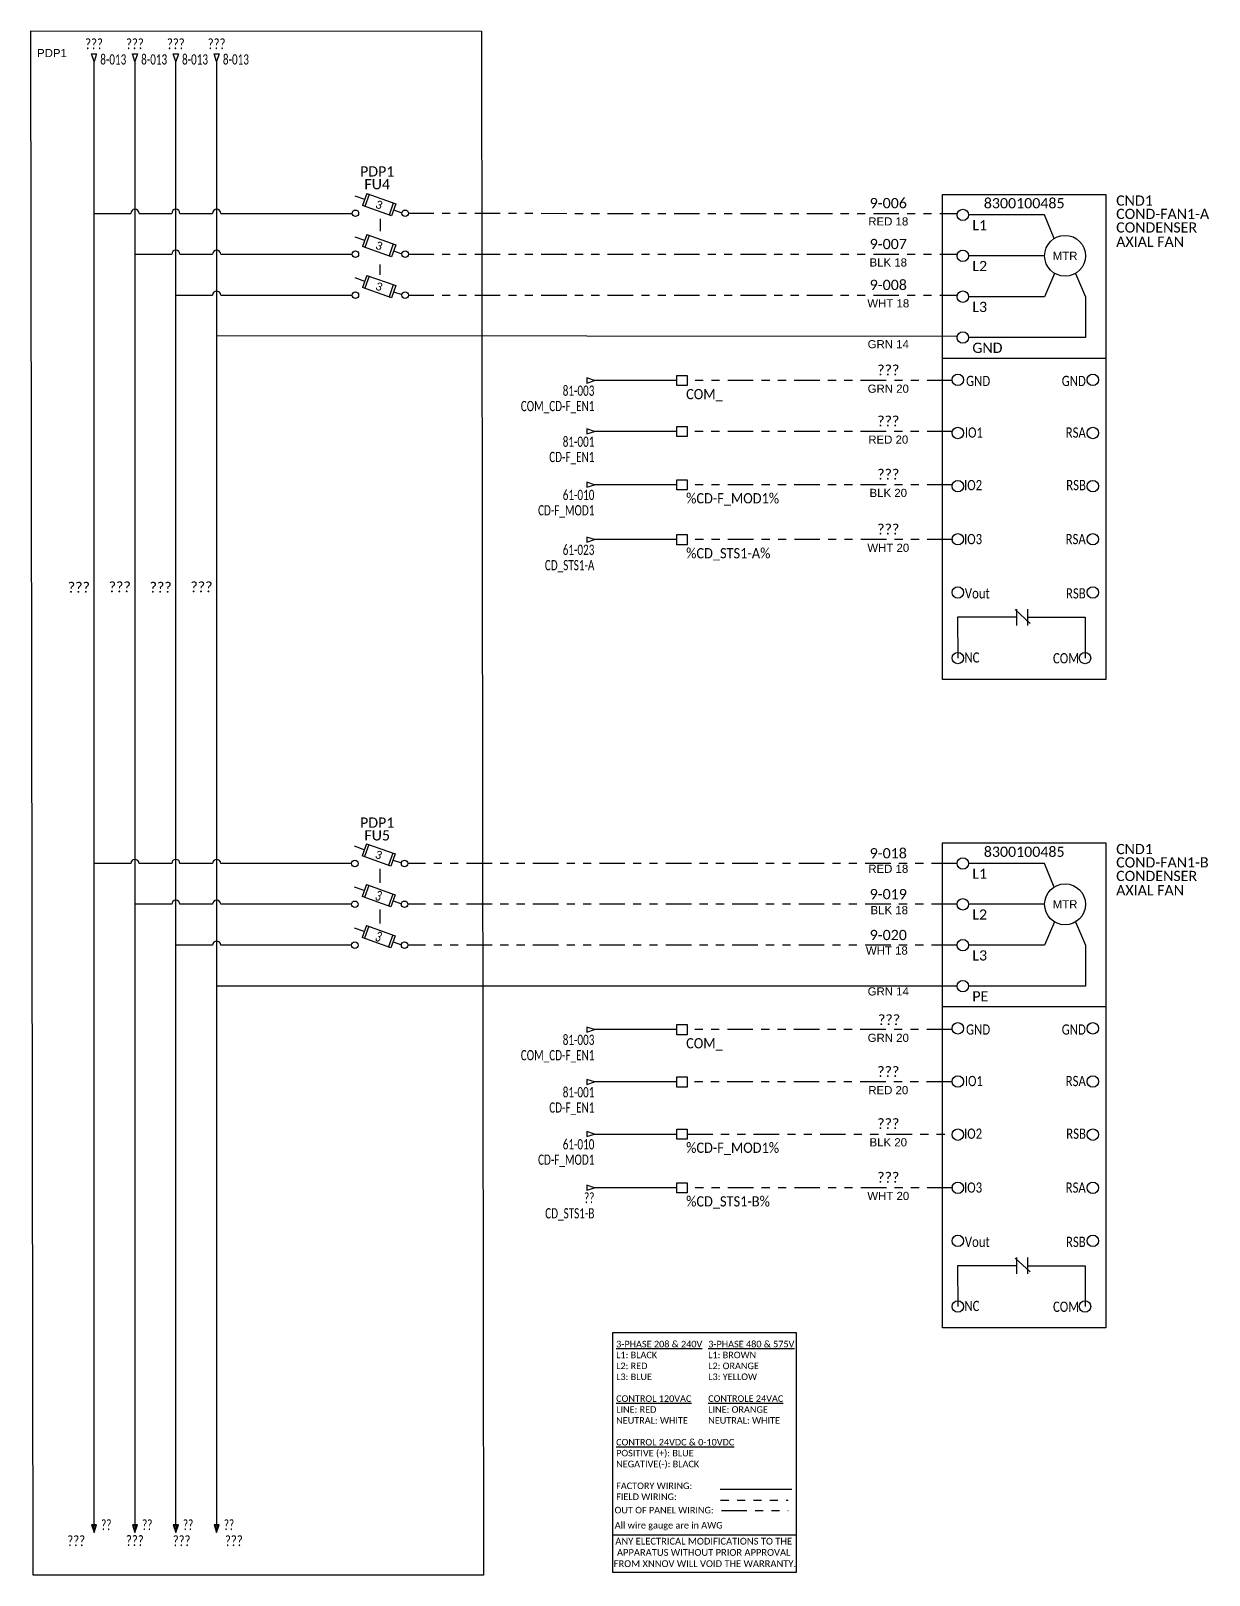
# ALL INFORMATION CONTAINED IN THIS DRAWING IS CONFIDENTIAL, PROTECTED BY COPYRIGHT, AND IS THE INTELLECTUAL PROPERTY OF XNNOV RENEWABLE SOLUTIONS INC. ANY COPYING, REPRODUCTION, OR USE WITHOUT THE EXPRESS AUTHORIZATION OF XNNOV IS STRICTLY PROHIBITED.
# Model space of a CAD drawing. Header units: inches. Extents: x 1 to 216, y 2 to 294.
# Drawn here: x 1.29 to 15.7, y 2.05 to 20.93 of the extents above; entities outside this region: 4.
import ezdxf
from ezdxf.enums import TextEntityAlignment as Align

# ---------------------------------------------------------------- set-up
doc = ezdxf.new("R2010")
doc.units = ezdxf.units.IN
doc.header["$MEASUREMENT"] = 0
for name, pattern in [('Caddy_Solid', [0]), ('DASHED2', [0.375, 0.25, -0.125]), ('PHANTOM2', [1.25, 0.625, -0.125, 0.125, -0.125, 0.125, -0.125])]:
    doc.linetypes.add(name, pattern=pattern)
for name, color, linetype in [('BLK_18', 251, 'Continuous'), ('BLK_20', 250, 'Continuous'), ('BRN_8', 46, 'Continuous'), ('DESC', 7, 'Continuous'), ('GRN_14', 76, 'Continuous'), ('GRN_20', 76, 'Continuous'), ('LINK', 9, 'Continuous'), ('LOC', 8, 'Continuous'), ('MISC', 7, 'Continuous'), ('ORG_8', 30, 'Continuous'), ('RAIL', 7, 'Continuous'), ('RED_18', 1, 'Continuous'), ('RED_20', 1, 'Continuous'), ('SYMS', 7, 'Continuous'), ('TAGFIXED', 7, 'Continuous'), ('TAGS', 150, 'Continuous'), ('TERMS', 123, 'Continuous'), ('wht_18', 7, 'Continuous'), ('WHT_20', 7, 'Continuous'), ('WIRENO', 72, 'Continuous'), ('WIREREF', 52, 'Continuous'), ('WIREREF_DEST', 52, 'Continuous'), ('XREF', 7, 'Continuous'), ('YEL_8', 2, 'Continuous')]:
    doc.layers.add(name, color=color, linetype=linetype)
doc.styles.get("Standard").update_dxf_attribs({"font": 'arial.ttf'})
doc.styles.add('WD', font='calibri.ttf')

msp = doc.modelspace()

# ---------------------------------------------------------------- texts
for s, p in [('L1', (2, 290)), ('N', (212, 290))]:
    msp.add_text(s, height=4).set_placement(p)
at = {"ltscale": 0.5, "insert": (1.364, 20.712), "char_height": 0.1, "attachment_point": 1}
msp.add_mtext_dynamic_manual_height_columns('PDP1', width=0.82397, gutter_width=0.5, heights=[0], dxfattribs=at)
at = {"layer": 'MISC', "char_height": 0.1, "attachment_point": 2}
for s, insert in [('RED 18', (11.774, 18.653)), ('BLK 18', (11.774, 18.151)), ('WHT 18', (11.774, 17.651)), ('\\W1.00;GRN 14', (11.774, 17.151)), ('GRN 20', (11.774, 16.607)), ('RED 20', (11.774, 15.984)), ('BLK 20', (11.774, 15.332)), ('WHT 20', (11.774, 14.661)), ('\\W1.00;GRN 14', (11.774, 9.235)), ('GRN 20', (11.774, 8.667)), ('RED 20', (11.774, 8.027)), ('BLK 20', (11.774, 7.389)), ('WHT 20', (11.774, 6.733))]:
    msp.add_mtext(s, dxfattribs=dict(at, insert=insert))
at = {"layer": 'MISC', "linetype": 'PHANTOM2', "char_height": 0.1, "attachment_point": 2}
for s, insert in [('RED 18', (11.774, 10.735)), ('BLK 18', (11.786, 10.229)), ('WHT 18', (11.756, 9.735))]:
    msp.add_mtext(s, dxfattribs=dict(at, insert=insert))

# ---------------------------------------------------------------- blocks, each defined once
blk = doc.blocks.new('*U103')
at = {"color": 7, "linetype": 'Caddy_Solid', "lineweight": 25}
blk.add_line((-1.185, 1.09), (-0.307, 1.09), dxfattribs=at)
at = {"color": 7, "linetype": 'DASHED2', "lineweight": 25, "ltscale": 0.25}
blk.add_line((-1.179, 0.953), (-0.354, 0.953), dxfattribs=at)
at = {"linetype": 'PHANTOM2', "ltscale": 0.5}
blk.add_line((-1.17, 0.826), (-0.355, 0.826), dxfattribs=at)
blk.add_line((-2.5, 0.528), (-0.25, 0.528))
blk.add_lwpolyline([(-0.25, 3), (-2.5, 3), (-2.5, 0.075), (-0.25, 0.075)], close=True)
at = {"style": 'WD'}
for s, p in [('OUT OF PANEL WIRING:', (-2.476, 0.792)), ('All wire gauge are in AWG', (-2.474, 0.607))]:
    blk.add_text(s, height=0.08, dxfattribs=at).set_placement(p)
for s, heights, insert, char_height, attachment_point in [('{\\L3-PHASE 208 & 240V}\\PL1: BLACK\\PL2: RED\\PL3: BLUE\\P\\P{\\LCONTROL 120VAC}\\PLINE: RED\\PNEUTRAL: WHITE\\P{\\L\\PCONTROL 24VDC & 0-10VDC\\P}POSITIVE (+): BLUE\\PNEGATIVE(-): BLACK\\P\\P\\pxql;FACTORY WIRING:\\PFIELD WIRING:', [1.974], (-2.457, 2.903), 0.08, 1), ('{\\L3-PHASE 480 & 575V}\\PL1: BROWN\\PL2: ORANGE\\PL3: YELLOW\\P\\P{\\LCONTROLE 24VAC}\\PLINE: ORANGE\\PNEUTRAL: WHITE', [0], (-1.331, 2.903), 0.08, 1), ('ANY ELECTRICAL MODIFICATIONS TO THE \\PAPPARATUS WITHOUT PRIOR APPROVAL\\P FROM XNNOV WILL VOID THE WARRANTY.', [0], (-1.386, 0.314), 0.08242, 5)]:
    blk.add_mtext_dynamic_manual_height_columns(s, width=4.81392, gutter_width=1.374, heights=heights, dxfattribs=dict(at, insert=insert, char_height=char_height, attachment_point=attachment_point))
blk = doc.blocks.new('HDS21FL0')
for p, q in [((-0.19, 0.168), (-0.307, 0.21)), ((-0.163, 0.241), (-0.216, 0.094)), ((-0.134, 0.231), (-0.187, 0.084)), ((-0.163, 0.241), (0.19, 0.116)), ((0.137, -0.032), (-0.216, 0.094)), ((0.16, 0.126), (0.108, -0.021)), ((0.19, 0.116), (0.137, -0.032)), ((0.164, 0.042), (0.264, 0.006))]:
    blk.add_line(p, q)
at = {"linetype": 'Continuous'}
for centre in [(-0.304, 0), (0.304, 0)]:
    blk.add_circle(centre, 0.04, dxfattribs=at)
at = {"style": 'WD', "width": 0.7}
for tag, p in [('INST', (-0.031, 0.607)), ('LOC', (-0.031, 0.438))]:
    blk.add_attdef(tag, text='', height=0.125, dxfattribs=at).set_placement(p, align=Align.CENTER)
at = {"style": 'WD'}
blk.add_attdef('TAG2', text='', height=0.125, dxfattribs=at).set_placement((-0.031, 0.281), align=Align.CENTER)
for tag, p in [('X2LINK', (0, 0.375)), ('X8LINK', (0, -0.25))]:
    blk.add_attdef(tag, p, '', height=0.01, dxfattribs=at)
at = {"style": 'WD', "width": 0.7}
blk.add_attdef('RATING1', text='', height=0.125, rotation=340.3798, dxfattribs=at).set_placement((-0.013, 0.105), align=Align.MIDDLE_CENTER)
at = {"style": 'WD'}
for tag, p, height, flags in [('CONTACT', (0.098, 0.24), 0.01, 9), ('FAMILY', (0.098, 0.264), 0.01, 9), ('X4TERM01', (-0.344, 0), 0.0125, 1), ('X1TERM02', (0.344, 0), 0.0125, 1)]:
    blk.add_attdef(tag, p, '', height=height, dxfattribs=dict(at, flags=flags))
at = {"linetype": 'Continuous', "style": 'WD', "flags": 8}
blk.add_attdef('TERM01', text='', height=0.125, dxfattribs=at).set_placement((-0.406, -0.031), align=Align.TOP_RIGHT)
blk.add_attdef('TERM02', text='', height=0.125, dxfattribs=at).set_placement((0.406, -0.031), align=Align.TOP_LEFT)
blk = doc.blocks.new('HA1S4')
for points in [[(0, 0), (-0.031, 0), (0, -0.094), (0.031, 0), (0, 0)], [(0.016, -0.011), (-0.016, -0.011), (0, -0.058), (0.016, -0.011)]]:
    blk.add_lwpolyline(points)
at = {"style": 'WD', "width": 0.7}
for tag, p in [('DESC1', (0.087, 0.113)), ('XREF', (0.087, -0.062))]:
    blk.add_attdef(tag, p, '', height=0.125, dxfattribs=at)
at = {"style": 'WD', "flags": 1}
for tag, p in [('X2TERM01', (0, 0)), ('SIGCODE', (0.035, -0.083))]:
    blk.add_attdef(tag, p, '', height=0.01, dxfattribs=at)
at = {"style": 'WD', "width": 0.8, "flags": 8}
blk.add_attdef('WIRENO', text='', height=0.125, dxfattribs=at).set_placement((0, -0.259), align=Align.CENTER)
blk = doc.blocks.new('HA1D2')
blk.add_lwpolyline([(0, 0.094), (0.031, 0.094), (0, 0), (-0.031, 0.094), (0, 0.094)])
at = {"style": 'WD', "width": 0.8, "flags": 8}
blk.add_attdef('WIRENO', text='', height=0.125, dxfattribs=at).set_placement((0, 0.15), align=Align.CENTER)
at = {"style": 'WD', "flags": 1}
for tag, p in [('X8TERM01', (0, 0)), ('SIGCODE', (0.026, 0.066))]:
    blk.add_attdef(tag, p, '', height=0.01, dxfattribs=at)
at = {"style": 'WD', "width": 0.7}
for tag, p in [('XREF', (0.077, -0.037)), ('DESC1', (0.077, -0.206))]:
    blk.add_attdef(tag, p, '', height=0.125, dxfattribs=at)
blk = doc.blocks.new('*U117')
blk.add_circle((0, 0), 0.0699)
blk = doc.blocks.new('*U118')
at = {"color": 0, "linetype": 'ByBlock', "lineweight": -2, "transparency": 16777216}
for p in [(0, 2.6), (0, 1.95), (0, 1.3), (0, 0.65), (0, 0)]:
    blk.add_blockref('*U117', p, dxfattribs=at)
blk = doc.blocks.new('*U119')
blk.add_circle((0, 0), 0.0699)
blk = doc.blocks.new('*U120')
at = {"color": 0, "linetype": 'ByBlock', "lineweight": -2, "transparency": 16777216}
for p in [(0, 2.6), (0, 1.95), (0, 1.3), (0, 0.65), (0, 0)]:
    blk.add_blockref('*U119', p, dxfattribs=at)
blk = doc.blocks.new('HMO1_COND_FAN')
for p, q in [((0.25, 1.75), (-0.68, 1.75)), ((0.25, 0.75), (-0.68, 0.75)), ((-1, 0), (1, 0))]:
    blk.add_line(p, q)
at = {"ltscale": 0.5}
for p, q in [((0.366, 1.461), (0.25, 1.75)), ((0.25, 1.25), (-0.68, 1.25)), ((0.372, 1.035), (0.25, 0.75)), ((0.628, 1.035), (0.75, 0.75)), ((0.75, 0.75), (0.75, 0.25)), ((0.75, 0.25), (-0.68, 0.25)), ((-0.112, -3.078), (0.072, -3.246)), ((-0.089, -3.27), (-0.089, -3.07)), ((0.046, -3.27), (0.046, -3.07)), ((0.046, -3.17), (0.744, -3.17)), ((0.744, -3.17), (0.744, -3.67))]:
    blk.add_line(p, q, dxfattribs=at)
blk.add_lwpolyline([(-1, 2), (1, 2), (1, -3.932), (-1, -3.932)], close=True)
blk.add_lwpolyline([(-0.089, -3.17), (-0.814, -3.17), (-0.811, -3.67)], dxfattribs=at)
for centre, radius in [((-0.75, 1.75), 0.0699), ((0.5, 1.25), 0.25), ((-0.75, 1.25), 0.0699), ((-0.75, 0.75), 0.0699), ((-0.75, 0.25), 0.0699), ((-0.811, -3.67), 0.0699), ((0.744, -3.67), 0.0699)]:
    blk.add_circle(centre, radius)
for name, p in [('*U120', (-0.811, -2.867)), ('*U118', (0.84, -2.867))]:
    blk.add_blockref(name, p)
at = {"insert": (0.5, 1.25), "char_height": 0.1, "attachment_point": 5}
blk.add_mtext_dynamic_manual_height_columns('MTR', width=1, gutter_width=0.5, heights=[0], dxfattribs=at)
at = {"style": 'WD'}
for tag, p in [('CAT', (0, 1.896)), ('XREF', (2.147, 0.09))]:
    blk.add_attdef(tag, text='', height=0.125, dxfattribs=at).set_placement(p, align=Align.MIDDLE)
for tag, flags, p in [('FAMILY', 9, (0.567, 1.834)), ('INST', 1, (1.307, 1.864)), ('ASSYCODE', 9, (0.567, 1.659))]:
    blk.add_attdef(tag, text='', height=0.125, dxfattribs=dict(at, flags=flags)).set_placement(p, align=Align.CENTER)
for tag, p in [('LOC', (1.125, 1.926)), ('TAG1', (1.125, 1.763)), ('TERM01', (-0.634, 1.625)), ('DESC1', (1.125, 1.597)), ('DESC2', (1.125, 1.422)), ('RATING1', (1.125, 1.422)), ('TERM02', (-0.634, 1.125)), ('DESC3', (1.125, 1.247)), ('TERM03', (-0.634, 0.625)), ('TERM04', (-0.634, 0.125))]:
    blk.add_attdef(tag, text='', height=0.125, dxfattribs=at).set_placement(p, align=Align.MIDDLE_LEFT)
at = {"style": 'WD', "flags": 1}
for tag, p, height in [('X4TERM01', (-0.82, 1.75), 0.0125), ('X4TERM02', (-0.82, 1.25), 0.0125), ('X4TERM03', (-0.82, 0.75), 0.0125), ('X4TERM04', (-0.82, 0.25), 0.0125), ('X4TERM18', (-0.875, -0.275), 0.005), ('X1TERM23', (0.875, -0.277), 0.005), ('X4TERM19', (-0.875, -0.923), 0.005), ('X1TERM24', (0.874, -0.919), 0.005), ('X4TERM20', (-0.874, -1.566), 0.005), ('X1TERM25', (0.876, -1.571), 0.005), ('X4TERM21', (-0.873, -2.212), 0.005), ('X1TERM26', (0.874, -2.218), 0.005), ('X4TERM22', (-0.871, -2.878), 0.005), ('X1TERM27', (0.873, -2.869), 0.005), ('X4TERM29', (-0.873, -3.674), 0.005), ('X1TERM28', (0.777, -3.671), 0.005)]:
    blk.add_attdef(tag, p, '', height=height, dxfattribs=at)
blk.add_attdef('MFG', text='', height=0.125, dxfattribs=at).set_placement((0.337, 1.721), align=Align.MIDDLE)
at = {"style": 'WD'}
for tag, p in [('X4TERMDESC01', (-0.627, 1.625)), ('X4TERMDESC02', (-0.627, 1.125)), ('X4TERMDESC03', (-0.627, 0.625)), ('X4TERMDESC04', (-0.627, 0.062))]:
    blk.add_attdef(tag, text='', height=0.125, dxfattribs=at).set_placement(p, align=Align.TOP_LEFT)
at = {"style": 'WD', "flags": 1}
for tag, p in [('RATING2', (1.125, 1.247)), ('RATING3', (1.125, 1.047)), ('RATING4', (1.125, 0.859)), ('RATING5', (1.125, 0.672)), ('RATING6', (1.125, 0.484)), ('RATING7', (1.125, 0.297)), ('RATING8', (1.125, 0.109)), ('RATING9', (1.125, -0.078)), ('RATING10', (1.125, -0.266)), ('RATING11', (1.125, -0.453)), ('RATING12', (1.125, -0.641))]:
    blk.add_attdef(tag, text='', height=0.125, dxfattribs=at).set_placement(p, align=Align.MIDDLE_LEFT)
at = {"style": 'WD', "width": 0.8}
for tag, p in [('TERM18', (-0.711, -0.218)), ('TERM19', (-0.726, -0.849)), ('TERM20', (-0.736, -1.493)), ('TERM21', (-0.736, -2.152)), ('TERM22', (-0.726, -2.816))]:
    blk.add_attdef(tag, text='', height=0.125, dxfattribs=at).set_placement(p, align=Align.TOP_LEFT)
for tag, p in [('TERM23', (0.754, -0.218)), ('TERM24', (0.754, -0.849)), ('TERM25', (0.755, -1.493)), ('TERM26', (0.753, -2.152)), ('TERM27', (0.752, -2.816)), ('TERM28', (0.672, -3.61))]:
    blk.add_attdef(tag, text='', height=0.125, dxfattribs=at).set_placement(p, align=Align.TOP_RIGHT)
blk.add_attdef('TERM29', text='', height=0.125, dxfattribs=at).set_placement((-0.731, -3.663), align=Align.MIDDLE_LEFT)
blk = doc.blocks.new('HDS11FL')
for p, q in [((-0.19, 0.168), (-0.307, 0.21)), ((-0.163, 0.241), (-0.216, 0.094)), ((-0.134, 0.231), (-0.187, 0.084)), ((-0.163, 0.241), (0.19, 0.116)), ((0.137, -0.032), (-0.216, 0.094)), ((0.16, 0.126), (0.108, -0.021)), ((0.19, 0.116), (0.137, -0.032)), ((0.164, 0.042), (0.264, 0.006))]:
    blk.add_line(p, q)
at = {"linetype": 'Continuous'}
for centre in [(-0.304, 0), (0.304, 0)]:
    blk.add_circle(centre, 0.04, dxfattribs=at)
at = {"style": 'WD', "width": 0.7}
for tag, p in [('INST', (-0.031, 0.607)), ('LOC', (-0.031, 0.438))]:
    blk.add_attdef(tag, text='', height=0.125, dxfattribs=at).set_placement(p, align=Align.CENTER)
at = {"style": 'WD'}
blk.add_attdef('TAG1', text='', height=0.125, dxfattribs=at).set_placement((-0.031, 0.281), align=Align.CENTER)
for tag, p in [('X2LINK', (0, 0.406)), ('X8LINK', (0, -0.109))]:
    blk.add_attdef(tag, p, '', height=0.01, dxfattribs=at)
at = {"style": 'WD', "width": 0.7}
blk.add_attdef('RATING1', text='', height=0.125, rotation=340.3798, dxfattribs=at).set_placement((-0.013, 0.105), align=Align.MIDDLE_CENTER)
at = {"linetype": 'Continuous', "style": 'WD', "flags": 9}
for tag, p in [('ASSYCODE', (0.126, 0.206)), ('MFG', (0.126, 0.228)), ('CAT', (0.126, 0.247))]:
    blk.add_attdef(tag, text='', height=0.01, dxfattribs=at).set_placement(p, align=Align.CENTER)
at = {"style": 'WD'}
for tag, p, height, flags in [('CONTACT', (0.098, 0.187), 0.01, 9), ('FAMILY', (0.098, 0.264), 0.01, 9), ('X4TERM01', (-0.344, 0), 0.0125, 1), ('X1TERM02', (0.344, 0), 0.0125, 1)]:
    blk.add_attdef(tag, p, '', height=height, dxfattribs=dict(at, flags=flags))
at = {"linetype": 'Continuous', "style": 'WD', "flags": 8}
blk.add_attdef('TERM01', text='', height=0.125, dxfattribs=at).set_placement((-0.406, -0.031), align=Align.TOP_RIGHT)
blk.add_attdef('TERM02', text='', height=0.125, dxfattribs=at).set_placement((0.406, -0.031), align=Align.TOP_LEFT)
blk = doc.blocks.new('HDS21FL')
for p, q in [((-0.19, 0.168), (-0.307, 0.21)), ((-0.163, 0.241), (-0.216, 0.094)), ((-0.134, 0.231), (-0.187, 0.084)), ((-0.163, 0.241), (0.19, 0.116)), ((0.137, -0.032), (-0.216, 0.094)), ((0.16, 0.126), (0.108, -0.021)), ((0.19, 0.116), (0.137, -0.032)), ((0.164, 0.042), (0.264, 0.006))]:
    blk.add_line(p, q)
at = {"linetype": 'Continuous'}
for centre in [(-0.304, 0), (0.304, 0)]:
    blk.add_circle(centre, 0.04, dxfattribs=at)
at = {"style": 'WD', "width": 0.7}
for tag, p in [('INST', (-0.031, 0.607)), ('LOC', (-0.031, 0.438))]:
    blk.add_attdef(tag, text='', height=0.125, dxfattribs=at).set_placement(p, align=Align.CENTER)
at = {"style": 'WD'}
blk.add_attdef('TAG2', text='', height=0.125, dxfattribs=at).set_placement((-0.031, 0.281), align=Align.CENTER)
at = {"style": 'WD', "width": 0.7}
blk.add_attdef('RATING1', text='', height=0.125, rotation=340.3798, dxfattribs=at).set_placement((-0.013, 0.105), align=Align.MIDDLE_CENTER)
at = {"style": 'WD'}
for tag, p in [('X2LINK', (0, 0.264)), ('X8LINK', (0, -0.063))]:
    blk.add_attdef(tag, p, '', height=0.01, dxfattribs=at)
for tag, p, height, flags in [('CONTACT', (0.098, 0.24), 0.01, 9), ('FAMILY', (0.098, 0.264), 0.01, 9), ('X4TERM01', (-0.344, 0), 0.0125, 1), ('X1TERM02', (0.344, 0), 0.0125, 1)]:
    blk.add_attdef(tag, p, '', height=height, dxfattribs=dict(at, flags=flags))
at = {"linetype": 'Continuous', "style": 'WD', "flags": 8}
blk.add_attdef('TERM01', text='', height=0.125, dxfattribs=at).set_placement((-0.406, -0.031), align=Align.TOP_RIGHT)
blk.add_attdef('TERM02', text='', height=0.125, dxfattribs=at).set_placement((0.406, -0.031), align=Align.TOP_LEFT)
blk = doc.blocks.new('WD_WNH')
at = {"linetype": 'Continuous', "style": 'WD'}
blk.add_attdef('WIRENO', text='', height=0.125, dxfattribs=at).set_placement((0, 0.062), align=Align.CENTER)
at = {"style": 'WD', "flags": 1}
for tag, p in [('W01USER', (0, 0.078)), ('W02USER', (0, 0.07)), ('W03USER', (0, 0.062)), ('W04USER', (0, 0.055)), ('W05USER', (0, 0.047)), ('W06USER', (0, 0.039)), ('W07USER', (0, 0.031)), ('W08USER', (0, 0.023)), ('W09USER', (0, 0.016)), ('W10USER', (0, 0.008))]:
    blk.add_attdef(tag, text='', height=0.005, dxfattribs=at).set_placement(p, align=Align.CENTER)
blk = doc.blocks.new('HA1D3')
blk.add_lwpolyline([(-0.094, 0), (-0.094, -0.031), (0, 0), (-0.094, 0.031), (-0.094, 0)])
at = {"style": 'WD', "width": 0.8, "flags": 8}
blk.add_attdef('WIRENO', text='', height=0.125, dxfattribs=at).set_placement((0, 0.094), align=Align.RIGHT)
at = {"style": 'WD', "flags": 1}
blk.add_attdef('SIGCODE', text='', height=0.01, dxfattribs=at).set_placement((-0.02, 0.047), align=Align.RIGHT)
blk.add_attdef('X1TERM01', (0, 0), '', height=0.01, dxfattribs=at)
at = {"style": 'WD', "width": 0.7}
for tag, p in [('XREF', (0, -0.188)), ('DESC1', (0, -0.375))]:
    blk.add_attdef(tag, text='', height=0.125, dxfattribs=at).set_placement(p, align=Align.RIGHT)
blk = doc.blocks.new('HT0001')
for p, q in [((-0.062, 0.062), (0.062, 0.062)), ((-0.062, -0.062), (-0.062, 0.062)), ((0.062, 0.062), (0.062, -0.062)), ((0.062, -0.062), (-0.062, -0.062))]:
    blk.add_line(p, q)
at = {"style": 'WD'}
for tag, p, width in [('INST', (0.062, 0.42), 0.7), ('LOC', (0.062, 0.25), 0.7), ('DESC1', (0.05, -0.385), 0.8)]:
    blk.add_attdef(tag, p, '', height=0.125, dxfattribs=dict(at, width=width))
at = {"linetype": 'Continuous', "style": 'WD'}
for tag, p, height, width, flags in [('TERM01', (0.062, 0.094), 0.125, 0.8, 8), ('TAGSTRIP', (0.05, -0.229), 0.125, 0.9, 8), ('CAT', (0.213, -0.406), 0.109, 0.8, 1), ('DESC2', (0.05, -0.541), 0.125, 0.8, 8), ('DESC3', (0.05, -0.698), 0.125, 0.8, 8)]:
    blk.add_attdef(tag, p, '', height=height, dxfattribs=dict(at, width=width, flags=flags))
at = {"style": 'WD', "flags": 1}
for tag, p, height in [('X4TERM01', (-0.062, 0), 0.0125), ('X4TERMDESC01', (-0.055, -0.023), 0.025), ('X2TERMDESC01', (-0.006, 0.029), 0.025), ('X2TERM01', (0, 0.062), 0.0125), ('STRIPSEQ', (0, 0), 0.00125), ('X2PIN01', (0.033, 0.084), 0.0125), ('X1TERMDESC01', (0.039, 0.007), 0.025), ('X1TERM01', (0.062, 0), 0.0125), ('X1PIN01', (0.087, 0.016), 0.0125), ('X4PIN01', (-0.114, -0.038), 0.0125), ('LINKTERM', (0, -0.002), 0.00125), ('X8TERMDESC01', (0, -0.054), 0.025), ('X8TERM01', (0, -0.062), 0.0125), ('X8PIN01', (0.026, -0.096), 0.0125)]:
    blk.add_attdef(tag, p, '', height=height, dxfattribs=at)
at = {"linetype": 'Continuous', "style": 'WD', "width": 0.8, "flags": 1}
blk.add_attdef('MFG', text='', height=0.109, dxfattribs=at).set_placement((0.088, -0.406), align=Align.RIGHT)
at = {"style": 'WD', "width": 0.7, "flags": 1}
blk.add_attdef('ASSYCODE', (0.062, -0.281), '', height=0.01, dxfattribs=at)
blk = doc.blocks.new('WD_WNV')
at = {"linetype": 'Continuous', "style": 'WD'}
blk.add_attdef('WIRENO', text='', height=0.125, dxfattribs=at).set_placement((-0.05, 0), align=Align.MIDDLE_RIGHT)
at = {"style": 'WD', "flags": 1}
for tag, p in [('W01USER', (-0.062, 0.094)), ('W02USER', (-0.062, 0.086)), ('W03USER', (-0.062, 0.078)), ('W04USER', (-0.062, 0.07)), ('W05USER', (-0.062, 0.062)), ('W06USER', (-0.062, 0.055)), ('W07USER', (-0.062, 0.047)), ('W08USER', (-0.062, 0.039)), ('W09USER', (-0.062, 0.031)), ('W10USER', (-0.062, 0.023))]:
    blk.add_attdef(tag, text='', height=0.005, dxfattribs=at).set_placement(p, align=Align.CENTER)

# ---------------------------------------------------------------- linework, layer by layer
at = {"color": 8, "ltscale": 0.5}
msp.add_lwpolyline([(1.289, 20.933), (6.798, 20.931), (6.825, 2.045), (1.316, 2.045)], close=True, dxfattribs=at)
at = {"layer": 'BLK_18', "linetype": 'PHANTOM2', "ltscale": 0.5}
for p, q in [((5.904, 18.201), (12.616, 18.201)), ((12.616, 10.25), (5.899, 10.25))]:
    msp.add_line(p, q, dxfattribs=at)
at = {"layer": 'BLK_20', "ltscale": 0.5}
for p, q in [((9.19, 15.382), (8.18, 15.382)), ((8.18, 7.439), (9.19, 7.439))]:
    msp.add_line(p, q, dxfattribs=at)
at = {"layer": 'BLK_20', "linetype": 'PHANTOM2', "ltscale": 0.5}
for p, q in [((12.561, 15.382), (9.315, 15.382)), ((9.315, 7.439), (12.561, 7.439))]:
    msp.add_line(p, q, dxfattribs=at)
at = {"layer": 'BRN_8', "ltscale": 0.5}
for p, q in [((2.061, 2.659), (2.061, 20.56)), ((2.061, 18.701), (2.511, 18.701)), ((2.611, 18.701), (3.011, 18.701)), ((3.111, 18.701), (3.51, 18.701)), ((3.61, 18.701), (5.217, 18.701)), ((2.511, 10.75), (2.061, 10.75)), ((3.011, 10.75), (2.611, 10.75)), ((3.51, 10.75), (3.111, 10.75)), ((5.211, 10.75), (3.61, 10.75))]:
    msp.add_line(p, q, dxfattribs=at)
for centre in [(2.561, 18.701), (3.061, 18.701), (3.56, 18.701), (2.561, 10.75), (3.061, 10.75), (3.56, 10.75)]:
    msp.add_arc(centre, 0.05, 0, 180, dxfattribs=at)
at = {"layer": 'GRN_14', "ltscale": 0.5}
for p, q in [((3.56, 20.56), (3.56, 2.659)), ((3.56, 17.206), (12.616, 17.201)), ((12.616, 9.25), (3.56, 9.25))]:
    msp.add_line(p, q, dxfattribs=at)
at = {"layer": 'GRN_20', "ltscale": 0.5}
for p, q in [((9.19, 16.657), (8.18, 16.657)), ((9.19, 8.717), (8.18, 8.717))]:
    msp.add_line(p, q, dxfattribs=at)
at = {"layer": 'GRN_20', "linetype": 'PHANTOM2', "ltscale": 0.5}
for p, q in [((12.561, 16.657), (9.315, 16.657)), ((12.557, 8.717), (9.315, 8.717))]:
    msp.add_line(p, q, dxfattribs=at)
at = {"layer": 'LINK'}
for points in [[(5.561, 18.634), (5.561, 18.484)], [(5.561, 17.951), (5.561, 18.076)]]:
    msp.add_lwpolyline(points, dxfattribs=at)
at = {"layer": 'LINK', "ltscale": 0.5}
for points in [[(5.555, 10.682), (5.555, 10.514)], [(5.555, 10.187), (5.555, 10.014)]]:
    msp.add_lwpolyline(points, dxfattribs=at)
at = {"layer": 'ORG_8', "ltscale": 0.5}
for p, q in [((2.561, 20.56), (2.561, 2.659)), ((2.561, 18.201), (3.011, 18.201)), ((3.111, 18.201), (3.51, 18.201)), ((3.61, 18.201), (5.217, 18.201)), ((3.011, 10.25), (2.561, 10.25)), ((3.51, 10.25), (3.111, 10.25)), ((5.211, 10.25), (3.61, 10.25))]:
    msp.add_line(p, q, dxfattribs=at)
for centre in [(3.061, 18.201), (3.56, 18.201), (3.061, 10.25), (3.56, 10.25)]:
    msp.add_arc(centre, 0.05, 0, 180, dxfattribs=at)
at = {"layer": 'RAIL', "lineweight": 50}
for p, q in [((10, 290), (10, 270)), ((210, 290), (210, 270))]:
    msp.add_line(p, q, dxfattribs=at)
at = {"layer": 'RED_18', "linetype": 'PHANTOM2', "ltscale": 0.5}
for p, q in [((5.904, 18.702), (12.616, 18.701)), ((12.616, 10.75), (5.899, 10.75))]:
    msp.add_line(p, q, dxfattribs=at)
at = {"layer": 'RED_20', "ltscale": 0.5}
for p, q in [((9.19, 16.034), (8.18, 16.034)), ((9.19, 8.077), (8.18, 8.077))]:
    msp.add_line(p, q, dxfattribs=at)
at = {"layer": 'RED_20', "linetype": 'PHANTOM2', "ltscale": 0.5}
for p, q in [((12.56, 16.034), (9.315, 16.034)), ((12.555, 8.077), (9.315, 8.077))]:
    msp.add_line(p, q, dxfattribs=at)
at = {"layer": 'wht_18', "linetype": 'PHANTOM2', "ltscale": 0.5}
for p, q in [((5.904, 17.699), (12.616, 17.701)), ((12.616, 9.75), (5.899, 9.75))]:
    msp.add_line(p, q, dxfattribs=at)
at = {"layer": 'WHT_20', "ltscale": 0.5}
for p, q in [((9.19, 14.711), (8.18, 14.711)), ((9.19, 6.783), (8.18, 6.783))]:
    msp.add_line(p, q, dxfattribs=at)
at = {"layer": 'WHT_20', "linetype": 'PHANTOM2', "ltscale": 0.5}
for p, q in [((12.563, 14.711), (9.315, 14.711)), ((12.563, 6.783), (9.315, 6.783))]:
    msp.add_line(p, q, dxfattribs=at)
at = {"layer": 'YEL_8', "ltscale": 0.5}
for p, q in [((3.061, 2.659), (3.061, 20.56)), ((3.51, 9.75), (3.061, 9.75)), ((5.211, 9.75), (3.61, 9.75))]:
    msp.add_line(p, q, dxfattribs=at)
at = {"layer": 'YEL_8'}
for p, q in [((3.061, 17.701), (3.51, 17.701)), ((3.61, 17.701), (5.217, 17.701))]:
    msp.add_line(p, q, dxfattribs=at)
msp.add_arc((3.56, 17.701), 0.05, 0, 180, dxfattribs=at)
at = {"layer": 'YEL_8', "ltscale": 0.5}
msp.add_arc((3.56, 9.75), 0.05, 0, 180, dxfattribs=at)

# ---------------------------------------------------------------- block references
msp.add_blockref('*U103', (10.903, 2.008))
at = {"layer": 'SYMS', "ltscale": 0.5}
ref = msp.add_blockref('HA1D2', (2.061, 20.56), dxfattribs=at)
ref.add_attrib('WIRENO', '???', dxfattribs={"layer": 'WIREREF_DEST', "height": 0.125, "style": 'WD', "width": 0.8, "flags": 8}).set_placement((2.061, 20.71), align=Align.CENTER)
ref.add_attrib('XREF', '8-013', (2.137, 20.522), dxfattribs={"layer": 'XREF', "height": 0.125, "style": 'WD', "width": 0.7})
ref = msp.add_blockref('HA1D2', (2.561, 20.56), dxfattribs=at)
ref.add_attrib('WIRENO', '???', dxfattribs={"layer": 'WIREREF_DEST', "height": 0.125, "style": 'WD', "width": 0.8, "flags": 8}).set_placement((2.561, 20.71), align=Align.CENTER)
ref.add_attrib('XREF', '8-013', (2.637, 20.522), dxfattribs={"layer": 'XREF', "height": 0.125, "style": 'WD', "width": 0.7})
ref = msp.add_blockref('HA1D2', (3.061, 20.56), dxfattribs=at)
ref.add_attrib('WIRENO', '???', dxfattribs={"layer": 'WIREREF_DEST', "height": 0.125, "style": 'WD', "width": 0.8, "flags": 8}).set_placement((3.061, 20.71), align=Align.CENTER)
ref.add_attrib('XREF', '8-013', (3.137, 20.522), dxfattribs={"layer": 'XREF', "height": 0.125, "style": 'WD', "width": 0.7})
ref = msp.add_blockref('HA1D2', (3.56, 20.56), dxfattribs=at)
ref.add_attrib('WIRENO', '???', dxfattribs={"layer": 'WIREREF_DEST', "height": 0.125, "style": 'WD', "width": 0.8, "flags": 8}).set_placement((3.56, 20.71), align=Align.CENTER)
ref.add_attrib('XREF', '8-013', (3.637, 20.522), dxfattribs={"layer": 'XREF', "height": 0.125, "style": 'WD', "width": 0.7})
at = {"layer": 'SYMS'}
ref = msp.add_blockref('HDS11FL', (5.561, 18.702), dxfattribs=at)
ref.add_attrib('RATING1', '3', dxfattribs={"layer": 'MISC', "height": 0.1, "rotation": 340.3798, "style": 'WD'}).set_placement((5.547, 18.807), align=Align.MIDDLE_CENTER)
ref.add_attrib('LOC', 'PDP1', dxfattribs={"layer": 'LOC', "height": 0.125, "style": 'WD'}).set_placement((5.524, 19.152), align=Align.CENTER)
ref.add_attrib('TAG1F', 'FU4', dxfattribs={"layer": 'TAGFIXED', "height": 0.125, "style": 'WD'}).set_placement((5.524, 18.996), align=Align.CENTER)
at = {"layer": 'SYMS', "ltscale": 0.5}
ref = msp.add_blockref('HMO1_COND_FAN', (13.436, 16.932), dxfattribs=at)
ref.add_attrib('DESC1', 'CONDENSER', dxfattribs={"layer": 'DESC', "height": 0.125, "style": 'WD'}).set_placement((14.561, 18.529), align=Align.MIDDLE_LEFT)
ref.add_attrib('LOC', 'CND1', dxfattribs={"layer": 'LOC', "height": 0.125, "style": 'WD'}).set_placement((14.561, 18.858), align=Align.MIDDLE_LEFT)
ref.add_attrib('CAT', '8300100485', dxfattribs={"layer": 'MISC', "height": 0.125, "style": 'WD'}).set_placement((13.436, 18.829), align=Align.MIDDLE)
ref.add_attrib('TAG1F', 'COND-FAN1-A', dxfattribs={"layer": 'TAGFIXED', "height": 0.125, "style": 'WD'}).set_placement((14.561, 18.695), align=Align.MIDDLE_LEFT)
ref.add_attrib('TERM01', 'L1', dxfattribs={"layer": 'TERMS', "height": 0.125, "style": 'WD'}).set_placement((12.802, 18.557), align=Align.MIDDLE_LEFT)
ref.add_attrib('TERM02', 'L2', dxfattribs={"layer": 'TERMS', "height": 0.125, "style": 'WD'}).set_placement((12.802, 18.057), align=Align.MIDDLE_LEFT)
ref.add_attrib('TERM03', 'L3', dxfattribs={"layer": 'TERMS', "height": 0.125, "style": 'WD'}).set_placement((12.802, 17.557), align=Align.MIDDLE_LEFT)
ref.add_attrib('TERM04', 'GND', dxfattribs={"layer": 'TERMS', "height": 0.125, "style": 'WD'}).set_placement((12.802, 17.057), align=Align.MIDDLE_LEFT)
ref.add_attrib('DESC2', 'AXIAL FAN', dxfattribs={"layer": 'DESC', "height": 0.125, "style": 'WD'}).set_placement((14.561, 18.354), align=Align.MIDDLE_LEFT)
ref.add_attrib('TERM18', 'GND', dxfattribs={"layer": 'TERMS', "height": 0.125, "style": 'WD', "width": 0.8}).set_placement((12.725, 16.714), align=Align.TOP_LEFT)
ref.add_attrib('TERM19', 'IO1', dxfattribs={"layer": 'TERMS', "height": 0.125, "style": 'WD', "width": 0.8}).set_placement((12.71, 16.083), align=Align.TOP_LEFT)
ref.add_attrib('TERM20', 'IO2', dxfattribs={"layer": 'TERMS', "height": 0.125, "style": 'WD', "width": 0.8}).set_placement((12.7, 15.44), align=Align.TOP_LEFT)
ref.add_attrib('TERM21', 'IO3', dxfattribs={"layer": 'TERMS', "height": 0.125, "style": 'WD', "width": 0.8}).set_placement((12.7, 14.78), align=Align.TOP_LEFT)
ref.add_attrib('TERM22', 'Vout', dxfattribs={"layer": 'TERMS', "height": 0.125, "style": 'WD', "width": 0.8}).set_placement((12.71, 14.116), align=Align.TOP_LEFT)
ref.add_attrib('TERM23', 'GND', dxfattribs={"layer": 'TERMS', "height": 0.125, "style": 'WD', "width": 0.8}).set_placement((14.19, 16.714), align=Align.TOP_RIGHT)
ref.add_attrib('TERM24', 'RSA', dxfattribs={"layer": 'TERMS', "height": 0.125, "style": 'WD', "width": 0.8}).set_placement((14.19, 16.083), align=Align.TOP_RIGHT)
ref.add_attrib('TERM25', 'RSB', dxfattribs={"layer": 'TERMS', "height": 0.125, "style": 'WD', "width": 0.8}).set_placement((14.191, 15.44), align=Align.TOP_RIGHT)
ref.add_attrib('TERM26', 'RSA', dxfattribs={"layer": 'TERMS', "height": 0.125, "style": 'WD', "width": 0.8}).set_placement((14.189, 14.78), align=Align.TOP_RIGHT)
ref.add_attrib('TERM27', 'RSB', dxfattribs={"layer": 'TERMS', "height": 0.125, "style": 'WD', "width": 0.8}).set_placement((14.188, 14.116), align=Align.TOP_RIGHT)
ref.add_attrib('TERM28', 'COM', dxfattribs={"layer": 'TERMS', "height": 0.125, "style": 'WD', "width": 0.8}).set_placement((14.108, 13.322), align=Align.TOP_RIGHT)
ref.add_attrib('TERM29', 'NC', dxfattribs={"layer": 'TERMS', "height": 0.125, "style": 'WD', "width": 0.8}).set_placement((12.705, 13.269), align=Align.MIDDLE_LEFT)
at = {"layer": 'SYMS'}
ref = msp.add_blockref('HDS21FL0', (5.561, 18.201), dxfattribs=at)
ref.add_attrib('RATING1', '3', dxfattribs={"layer": 'MISC', "height": 0.1, "rotation": 340.3798, "style": 'WD'}).set_placement((5.547, 18.306), align=Align.MIDDLE_CENTER)
ref = msp.add_blockref('HDS21FL0', (5.561, 17.701), dxfattribs=at)
ref.add_attrib('RATING1', '3', dxfattribs={"layer": 'MISC', "height": 0.1, "rotation": 340.3798, "style": 'WD'}).set_placement((5.547, 17.806), align=Align.MIDDLE_CENTER)
at = {"layer": 'SYMS', "ltscale": 0.5}
ref = msp.add_blockref('HA1D3', (8.18, 16.657), dxfattribs=at)
ref.add_attrib('DESC1', 'COM_CD-F_EN1', dxfattribs={"layer": 'DESC', "height": 0.125, "style": 'WD', "width": 0.7}).set_placement((8.18, 16.282), align=Align.RIGHT)
ref.add_attrib('XREF', '81-003', dxfattribs={"layer": 'XREF', "height": 0.125, "style": 'WD', "width": 0.7}).set_placement((8.18, 16.47), align=Align.RIGHT)
ref = msp.add_blockref('HT0001', (9.252, 16.657), dxfattribs=at)
ref.add_attrib('TAGSTRIP', 'COM_', (9.302, 16.428), dxfattribs={"layer": 'TAGS', "linetype": 'Continuous', "height": 0.125, "style": 'WD', "width": 0.9, "flags": 8})
ref = msp.add_blockref('HA1D3', (8.18, 16.034), dxfattribs=at)
ref.add_attrib('DESC1', 'CD-F_EN1', dxfattribs={"layer": 'DESC', "height": 0.125, "style": 'WD', "width": 0.7}).set_placement((8.18, 15.659), align=Align.RIGHT)
ref.add_attrib('XREF', '81-001', dxfattribs={"layer": 'XREF', "height": 0.125, "style": 'WD', "width": 0.7}).set_placement((8.18, 15.846), align=Align.RIGHT)
for p in [(9.252, 16.034), (9.252, 8.077)]:
    msp.add_blockref('HT0001', p, dxfattribs=at)
ref = msp.add_blockref('HA1D3', (8.18, 15.382), dxfattribs=at)
ref.add_attrib('DESC1', 'CD-F_MOD1', dxfattribs={"layer": 'DESC', "height": 0.125, "style": 'WD', "width": 0.7}).set_placement((8.18, 15.007), align=Align.RIGHT)
ref.add_attrib('XREF', '61-010', dxfattribs={"layer": 'XREF', "height": 0.125, "style": 'WD', "width": 0.7}).set_placement((8.18, 15.195), align=Align.RIGHT)
ref = msp.add_blockref('HT0001', (9.252, 15.382), dxfattribs=at)
ref.add_attrib('TAGSTRIP', '%CD-F_MOD1%', (9.302, 15.154), dxfattribs={"layer": 'TAGS', "linetype": 'Continuous', "height": 0.125, "style": 'WD', "width": 0.9, "flags": 8})
ref = msp.add_blockref('HA1D3', (8.18, 14.711), dxfattribs=at)
ref.add_attrib('DESC1', 'CD_STS1-A', dxfattribs={"layer": 'DESC', "height": 0.125, "style": 'WD', "width": 0.7}).set_placement((8.18, 14.336), align=Align.RIGHT)
ref.add_attrib('XREF', '61-023', dxfattribs={"layer": 'XREF', "height": 0.125, "style": 'WD', "width": 0.7}).set_placement((8.18, 14.524), align=Align.RIGHT)
ref = msp.add_blockref('HT0001', (9.252, 14.711), dxfattribs=at)
ref.add_attrib('TAGSTRIP', '%CD_STS1-A%', (9.302, 14.482), dxfattribs={"layer": 'TAGS', "linetype": 'Continuous', "height": 0.125, "style": 'WD', "width": 0.9, "flags": 8})
at = {"layer": 'SYMS'}
ref = msp.add_blockref('HDS11FL', (5.555, 10.75), dxfattribs=at)
ref.add_attrib('RATING1', '3', dxfattribs={"layer": 'MISC', "height": 0.1, "rotation": 340.3798, "style": 'WD'}).set_placement((5.542, 10.855), align=Align.MIDDLE_CENTER)
ref.add_attrib('LOC', 'PDP1', dxfattribs={"layer": 'LOC', "height": 0.125, "style": 'WD'}).set_placement((5.524, 11.187), align=Align.CENTER)
ref.add_attrib('TAG1F', 'FU5', dxfattribs={"layer": 'TAGFIXED', "height": 0.125, "style": 'WD'}).set_placement((5.524, 11.031), align=Align.CENTER)
at = {"layer": 'SYMS', "ltscale": 0.5}
ref = msp.add_blockref('HMO1_COND_FAN', (13.436, 9), dxfattribs=at)
ref.add_attrib('DESC1', 'CONDENSER', dxfattribs={"layer": 'DESC', "height": 0.125, "style": 'WD'}).set_placement((14.561, 10.597), align=Align.MIDDLE_LEFT)
ref.add_attrib('LOC', 'CND1', dxfattribs={"layer": 'LOC', "height": 0.125, "style": 'WD'}).set_placement((14.561, 10.926), align=Align.MIDDLE_LEFT)
ref.add_attrib('CAT', '8300100485', dxfattribs={"layer": 'MISC', "height": 0.125, "style": 'WD'}).set_placement((13.436, 10.896), align=Align.MIDDLE)
ref.add_attrib('TAG1F', 'COND-FAN1-B', dxfattribs={"layer": 'TAGFIXED', "height": 0.125, "style": 'WD'}).set_placement((14.561, 10.763), align=Align.MIDDLE_LEFT)
ref.add_attrib('TERM01', 'L1', dxfattribs={"layer": 'TERMS', "height": 0.125, "style": 'WD'}).set_placement((12.802, 10.625), align=Align.MIDDLE_LEFT)
ref.add_attrib('TERM02', 'L2', dxfattribs={"layer": 'TERMS', "height": 0.125, "style": 'WD'}).set_placement((12.802, 10.125), align=Align.MIDDLE_LEFT)
ref.add_attrib('TERM03', 'L3', dxfattribs={"layer": 'TERMS', "height": 0.125, "style": 'WD'}).set_placement((12.802, 9.625), align=Align.MIDDLE_LEFT)
ref.add_attrib('TERM04', 'PE', dxfattribs={"layer": 'TERMS', "height": 0.125, "style": 'WD'}).set_placement((12.802, 9.125), align=Align.MIDDLE_LEFT)
ref.add_attrib('DESC2', 'AXIAL FAN', dxfattribs={"layer": 'DESC', "height": 0.125, "style": 'WD'}).set_placement((14.561, 10.422), align=Align.MIDDLE_LEFT)
ref.add_attrib('TERM18', 'GND', dxfattribs={"layer": 'TERMS', "height": 0.125, "style": 'WD', "width": 0.8}).set_placement((12.725, 8.781), align=Align.TOP_LEFT)
ref.add_attrib('TERM19', 'IO1', dxfattribs={"layer": 'TERMS', "height": 0.125, "style": 'WD', "width": 0.8}).set_placement((12.71, 8.151), align=Align.TOP_LEFT)
ref.add_attrib('TERM20', 'IO2', dxfattribs={"layer": 'TERMS', "height": 0.125, "style": 'WD', "width": 0.8}).set_placement((12.7, 7.507), align=Align.TOP_LEFT)
ref.add_attrib('TERM21', 'IO3', dxfattribs={"layer": 'TERMS', "height": 0.125, "style": 'WD', "width": 0.8}).set_placement((12.7, 6.848), align=Align.TOP_LEFT)
ref.add_attrib('TERM22', 'Vout', dxfattribs={"layer": 'TERMS', "height": 0.125, "style": 'WD', "width": 0.8}).set_placement((12.71, 6.184), align=Align.TOP_LEFT)
ref.add_attrib('TERM23', 'GND', dxfattribs={"layer": 'TERMS', "height": 0.125, "style": 'WD', "width": 0.8}).set_placement((14.19, 8.781), align=Align.TOP_RIGHT)
ref.add_attrib('TERM24', 'RSA', dxfattribs={"layer": 'TERMS', "height": 0.125, "style": 'WD', "width": 0.8}).set_placement((14.19, 8.151), align=Align.TOP_RIGHT)
ref.add_attrib('TERM25', 'RSB', dxfattribs={"layer": 'TERMS', "height": 0.125, "style": 'WD', "width": 0.8}).set_placement((14.191, 7.507), align=Align.TOP_RIGHT)
ref.add_attrib('TERM26', 'RSA', dxfattribs={"layer": 'TERMS', "height": 0.125, "style": 'WD', "width": 0.8}).set_placement((14.189, 6.848), align=Align.TOP_RIGHT)
ref.add_attrib('TERM27', 'RSB', dxfattribs={"layer": 'TERMS', "height": 0.125, "style": 'WD', "width": 0.8}).set_placement((14.188, 6.184), align=Align.TOP_RIGHT)
ref.add_attrib('TERM28', 'COM', dxfattribs={"layer": 'TERMS', "height": 0.125, "style": 'WD', "width": 0.8}).set_placement((14.108, 5.39), align=Align.TOP_RIGHT)
ref.add_attrib('TERM29', 'NC', dxfattribs={"layer": 'TERMS', "height": 0.125, "style": 'WD', "width": 0.8}).set_placement((12.705, 5.337), align=Align.MIDDLE_LEFT)
ref = msp.add_blockref('HDS21FL', (5.555, 10.25), dxfattribs=at)
ref.add_attrib('RATING1', '3', dxfattribs={"layer": 'MISC', "height": 0.125, "rotation": 340.3798, "style": 'WD', "width": 0.7}).set_placement((5.542, 10.355), align=Align.MIDDLE_CENTER)
ref = msp.add_blockref('HDS21FL', (5.555, 9.75), dxfattribs=at)
ref.add_attrib('RATING1', '3', dxfattribs={"layer": 'MISC', "height": 0.125, "rotation": 340.3798, "style": 'WD', "width": 0.7}).set_placement((5.542, 9.855), align=Align.MIDDLE_CENTER)
ref = msp.add_blockref('HA1D3', (8.18, 8.717), dxfattribs=at)
ref.add_attrib('DESC1', 'COM_CD-F_EN1', dxfattribs={"layer": 'DESC', "height": 0.125, "style": 'WD', "width": 0.7}).set_placement((8.18, 8.342), align=Align.RIGHT)
ref.add_attrib('XREF', '81-003', dxfattribs={"layer": 'XREF', "height": 0.125, "style": 'WD', "width": 0.7}).set_placement((8.18, 8.53), align=Align.RIGHT)
ref = msp.add_blockref('HT0001', (9.252, 8.717), dxfattribs=at)
ref.add_attrib('TAGSTRIP', 'COM_', (9.302, 8.488), dxfattribs={"layer": 'TAGS', "linetype": 'Continuous', "height": 0.125, "style": 'WD', "width": 0.9, "flags": 8})
ref = msp.add_blockref('HA1D3', (8.18, 8.077), dxfattribs=at)
ref.add_attrib('DESC1', 'CD-F_EN1', dxfattribs={"layer": 'DESC', "height": 0.125, "style": 'WD', "width": 0.7}).set_placement((8.18, 7.702), align=Align.RIGHT)
ref.add_attrib('XREF', '81-001', dxfattribs={"layer": 'XREF', "height": 0.125, "style": 'WD', "width": 0.7}).set_placement((8.18, 7.889), align=Align.RIGHT)
ref = msp.add_blockref('HA1D3', (8.18, 7.439), dxfattribs=at)
ref.add_attrib('DESC1', 'CD-F_MOD1', dxfattribs={"layer": 'DESC', "height": 0.125, "style": 'WD', "width": 0.7}).set_placement((8.18, 7.064), align=Align.RIGHT)
ref.add_attrib('XREF', '61-010', dxfattribs={"layer": 'XREF', "height": 0.125, "style": 'WD', "width": 0.7}).set_placement((8.18, 7.252), align=Align.RIGHT)
ref = msp.add_blockref('HT0001', (9.252, 7.439), dxfattribs=at)
ref.add_attrib('TAGSTRIP', '%CD-F_MOD1%', (9.302, 7.21), dxfattribs={"layer": 'TAGS', "linetype": 'Continuous', "height": 0.125, "style": 'WD', "width": 0.9, "flags": 8})
ref = msp.add_blockref('HA1D3', (8.18, 6.783), dxfattribs=at)
ref.add_attrib('DESC1', 'CD_STS1-B', dxfattribs={"layer": 'DESC', "height": 0.125, "style": 'WD', "width": 0.7}).set_placement((8.18, 6.408), align=Align.RIGHT)
ref.add_attrib('XREF', '??', dxfattribs={"layer": 'XREF', "height": 0.125, "style": 'WD', "width": 0.7}).set_placement((8.18, 6.595), align=Align.RIGHT)
ref = msp.add_blockref('HT0001', (9.252, 6.783), dxfattribs=at)
ref.add_attrib('TAGSTRIP', '%CD_STS1-B%', (9.302, 6.554), dxfattribs={"layer": 'TAGS', "linetype": 'Continuous', "height": 0.125, "style": 'WD', "width": 0.9, "flags": 8})
ref = msp.add_blockref('HA1S4', (2.061, 2.659), dxfattribs=at)
ref.add_attrib('WIRENO', '???', dxfattribs={"layer": 'WIREREF', "height": 0.125, "style": 'WD', "width": 0.8, "flags": 8}).set_placement((1.843, 2.4), align=Align.CENTER)
ref.add_attrib('XREF', '??', (2.148, 2.596), dxfattribs={"layer": 'XREF', "height": 0.125, "style": 'WD', "width": 0.7})
ref = msp.add_blockref('HA1S4', (2.561, 2.659), dxfattribs=at)
ref.add_attrib('WIRENO', '???', dxfattribs={"layer": 'WIREREF', "height": 0.125, "style": 'WD', "width": 0.8, "flags": 8}).set_placement((2.56, 2.402), align=Align.CENTER)
ref.add_attrib('XREF', '??', (2.648, 2.596), dxfattribs={"layer": 'XREF', "height": 0.125, "style": 'WD', "width": 0.7})
ref = msp.add_blockref('HA1S4', (3.061, 2.659), dxfattribs=at)
ref.add_attrib('WIRENO', '???', dxfattribs={"layer": 'WIREREF', "height": 0.125, "style": 'WD', "width": 0.8, "flags": 8}).set_placement((3.132, 2.4), align=Align.CENTER)
ref.add_attrib('XREF', '??', (3.148, 2.596), dxfattribs={"layer": 'XREF', "height": 0.125, "style": 'WD', "width": 0.7})
ref = msp.add_blockref('HA1S4', (3.56, 2.659), dxfattribs=at)
ref.add_attrib('WIRENO', '???', dxfattribs={"layer": 'WIREREF', "height": 0.125, "style": 'WD', "width": 0.8, "flags": 8}).set_placement((3.771, 2.4), align=Align.CENTER)
ref.add_attrib('XREF', '??', (3.648, 2.596), dxfattribs={"layer": 'XREF', "height": 0.125, "style": 'WD', "width": 0.7})
at = {"layer": 'WIRENO', "color": 9}
ref = msp.add_blockref('WD_WNH', (11.774, 18.701), dxfattribs=at)
ref.add_attrib('WIRENO', '9-006', dxfattribs={"linetype": 'Continuous', "height": 0.125, "style": 'WD'}).set_placement((11.774, 18.764), align=Align.CENTER)
ref = msp.add_blockref('WD_WNH', (11.774, 18.201), dxfattribs=at)
ref.add_attrib('WIRENO', '9-007', dxfattribs={"linetype": 'Continuous', "height": 0.125, "style": 'WD'}).set_placement((11.774, 18.264), align=Align.CENTER)
ref = msp.add_blockref('WD_WNH', (11.774, 17.701), dxfattribs=at)
ref.add_attrib('WIRENO', '9-008', dxfattribs={"linetype": 'Continuous', "height": 0.125, "style": 'WD'}).set_placement((11.774, 17.764), align=Align.CENTER)
ref = msp.add_blockref('WD_WNH', (11.774, 16.657), dxfattribs=at)
ref.add_attrib('WIRENO', '???', dxfattribs={"linetype": 'Continuous', "height": 0.125, "style": 'WD'}).set_placement((11.774, 16.72), align=Align.CENTER)
ref = msp.add_blockref('WD_WNH', (11.774, 16.034), dxfattribs=at)
ref.add_attrib('WIRENO', '???', dxfattribs={"linetype": 'Continuous', "height": 0.125, "style": 'WD'}).set_placement((11.774, 16.096), align=Align.CENTER)
ref = msp.add_blockref('WD_WNH', (11.774, 15.382), dxfattribs=at)
ref.add_attrib('WIRENO', '???', dxfattribs={"linetype": 'Continuous', "height": 0.125, "style": 'WD'}).set_placement((11.774, 15.445), align=Align.CENTER)
ref = msp.add_blockref('WD_WNH', (11.774, 14.711), dxfattribs=at)
ref.add_attrib('WIRENO', '???', dxfattribs={"linetype": 'Continuous', "height": 0.125, "style": 'WD'}).set_placement((11.774, 14.774), align=Align.CENTER)
at = {"layer": 'WIRENO', "ltscale": 0.5}
ref = msp.add_blockref('WD_WNV', (2.061, 14.125), dxfattribs=at)
ref.add_attrib('WIRENO', '???', dxfattribs={"linetype": 'Continuous', "height": 0.125, "style": 'WD'}).set_placement((2.011, 14.125), align=Align.MIDDLE_RIGHT)
ref = msp.add_blockref('WD_WNV', (2.561, 14.13), dxfattribs=at)
ref.add_attrib('WIRENO', '???', dxfattribs={"linetype": 'Continuous', "height": 0.125, "style": 'WD'}).set_placement((2.511, 14.13), align=Align.MIDDLE_RIGHT)
ref = msp.add_blockref('WD_WNV', (3.061, 14.125), dxfattribs=at)
ref.add_attrib('WIRENO', '???', dxfattribs={"linetype": 'Continuous', "height": 0.125, "style": 'WD'}).set_placement((3.011, 14.125), align=Align.MIDDLE_RIGHT)
ref = msp.add_blockref('WD_WNV', (3.56, 14.13), dxfattribs=at)
ref.add_attrib('WIRENO', '???', dxfattribs={"linetype": 'Continuous', "height": 0.125, "style": 'WD'}).set_placement((3.51, 14.13), align=Align.MIDDLE_RIGHT)
at = {"layer": 'WIRENO', "color": 9, "linetype": 'PHANTOM2'}
ref = msp.add_blockref('WD_WNH', (11.774, 10.75), dxfattribs=at)
ref.add_attrib('WIRENO', '9-018', dxfattribs={"linetype": 'Continuous', "height": 0.125, "style": 'WD'}).set_placement((11.774, 10.812), align=Align.CENTER)
ref = msp.add_blockref('WD_WNH', (11.774, 10.25), dxfattribs=at)
ref.add_attrib('WIRENO', '9-019', dxfattribs={"linetype": 'Continuous', "height": 0.125, "style": 'WD'}).set_placement((11.774, 10.312), align=Align.CENTER)
ref = msp.add_blockref('WD_WNH', (11.774, 9.75), dxfattribs=at)
ref.add_attrib('WIRENO', '9-020', dxfattribs={"linetype": 'Continuous', "height": 0.125, "style": 'WD'}).set_placement((11.774, 9.812), align=Align.CENTER)
at = {"layer": 'WIRENO', "color": 9}
ref = msp.add_blockref('WD_WNH', (11.774, 8.717), dxfattribs=at)
ref.add_attrib('WIRENO', '???', dxfattribs={"linetype": 'Continuous', "height": 0.125, "style": 'WD'}).set_placement((11.784, 8.773), align=Align.CENTER)
ref = msp.add_blockref('WD_WNH', (11.774, 8.077), dxfattribs=at)
ref.add_attrib('WIRENO', '???', dxfattribs={"linetype": 'Continuous', "height": 0.125, "style": 'WD'}).set_placement((11.774, 8.139), align=Align.CENTER)
ref = msp.add_blockref('WD_WNH', (11.774, 7.439), dxfattribs=at)
ref.add_attrib('WIRENO', '???', dxfattribs={"linetype": 'Continuous', "height": 0.125, "style": 'WD'}).set_placement((11.774, 7.502), align=Align.CENTER)
ref = msp.add_blockref('WD_WNH', (11.774, 6.783), dxfattribs=at)
ref.add_attrib('WIRENO', '???', dxfattribs={"linetype": 'Continuous', "height": 0.125, "style": 'WD'}).set_placement((11.774, 6.845), align=Align.CENTER)

msp.set_redraw_order([(e.dxf.handle, doc.entitydb.next_handle()) for e in msp.query("TEXT MTEXT ATTDEF DIMENSION ARC_DIMENSION")])  # texts and dimensions are drawn at this point

doc.saveas('drawing.dxf')
